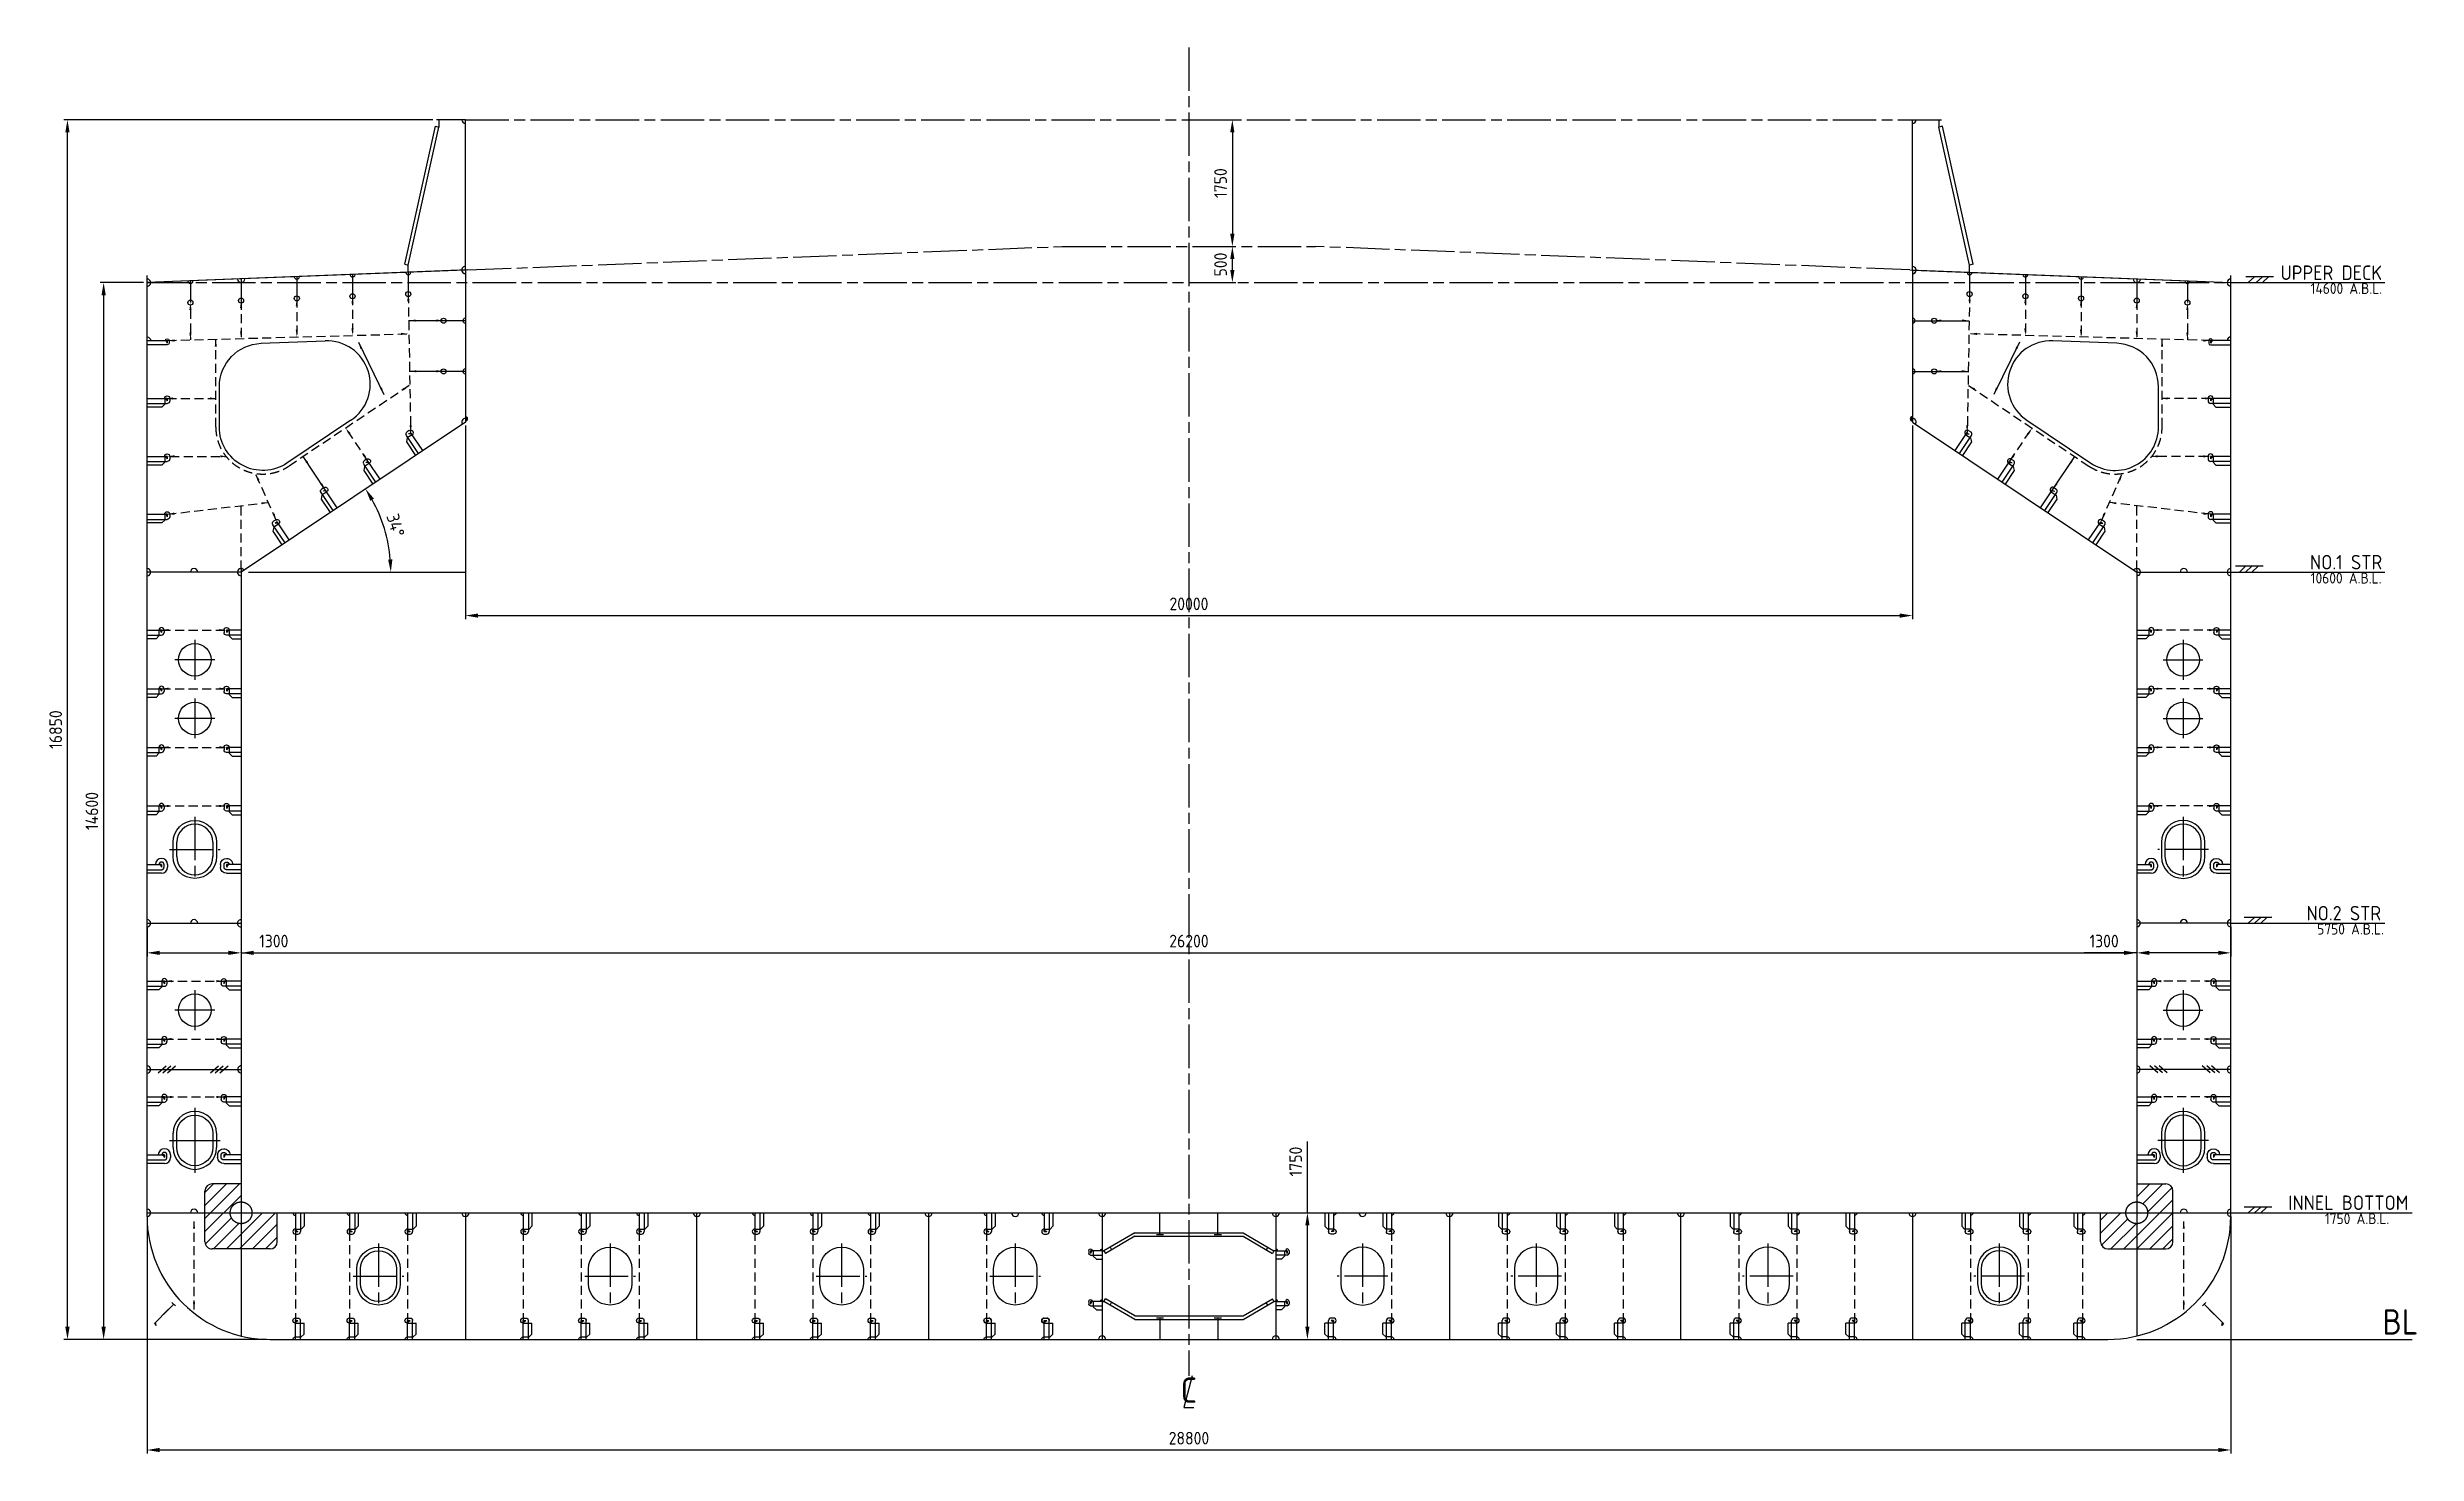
# Model space of a CAD drawing. Header units: millimetres. Extents: x 272436 to 305181, y -145138 to -125712.
import ezdxf

# ---------------------------------------------------------------- set-up
doc = ezdxf.new("R2010")
doc.units = ezdxf.units.MM
doc.header["$LTSCALE"] = 50
doc.header["$PDMODE"] = 3
for name, pattern in [('AM_ISO08W050', [18, 12, -1.5, 3, -1.5]), ('CENTER', [50.8, 31.75, -6.35, 6.35, -6.35]), ('DASHED', [0.75, 0.5, -0.25])]:
    doc.linetypes.add(name, pattern=pattern)
for name, color, linetype in [('0-BV COMMENTS TO A REVISION', 3, 'Continuous'), ('SEAM', 2, 'Continuous'), ('图层2', 2, 'Continuous'), ('图层4', 4, 'Continuous'), ('图层6', 6, 'Continuous')]:
    doc.layers.add(name, color=color, linetype=linetype)
doc.layers.add('AM_5', color=3, linetype='Continuous', lineweight=25)
doc.layers.add('AM_7', color=4, linetype='AM_ISO08W050', lineweight=25)
doc.styles.get("Standard").update_dxf_attribs({"font": 'isocp.shx'})
doc.dimstyles.new('AM_GB$0', dxfattribs={"dimscale": 50, "dimtxt": 3.5, "dimasz": 3.5, "dimexe": 1, "dimexo": 1, "dimgap": 1.5, "dimtad": 1, "dimdsep": 46, "dimtxsty": 'Standard', "dimcen": 0, "dimclrd": 256, "dimclre": 256, "dimclrt": 2, "dimadec": 0, "dimazin": 2, "dimtp": 0.1, "dimtm": 0.1, "dimtfac": 0.71, "dimtdec": 3, "dimtmove": 0, "dimatfit": 3, "dimfxl": 1, "dimlwd": -1, "dimlwe": -1, "dimarcsym": 0})
doc.dimstyles.new('AM_GB$2', dxfattribs={"dimscale": 50, "dimtxt": 3.5, "dimasz": 3.5, "dimexe": 1, "dimexo": 1, "dimgap": 1.5, "dimtad": 1, "dimdsep": 46, "dimtxsty": 'Standard', "dimcen": 0, "dimclrd": 256, "dimclre": 256, "dimclrt": 2, "dimadec": 0, "dimazin": 2, "dimtp": 0.1, "dimtm": 0.1, "dimtfac": 0.71, "dimtdec": 3, "dimtmove": 0, "dimatfit": 3, "dimfxl": 1, "dimlwd": -1, "dimlwe": -1, "dimarcsym": 0})

msp = doc.modelspace()

# ---------------------------------------------------------------- texts
at = {"color": 2}
for s, p in [('UPPER DECK', (303301, -128924.208)), ('NO.1 STR', (303707.901, -132923.233)), ('NO.2 STR', (303660.026, -137772.201)), ('INNEL BOTTOM', (303408.2, -141772.201))]:
    msp.add_text(s, height=200, dxfattribs=at).set_placement(p)
at = {"color": 2, "ltscale": 3}
for s, p in [('14600 A.B.L. ', (303715.955, -129117.023)), ('10600 A.B.L. ', (303717.112, -133118.055)), ('5750 A.B.L. ', (303807.57, -137967.023)), ('1750 A.B.L. ', (303913.589, -141967.023))]:
    msp.add_text(s, height=150, dxfattribs=at).set_placement(p)
at = {"color": 4}
for s, p in [('BL', (304709.548, -143493.161)), ('C', (288099.976, -144436.333))]:
    msp.add_text(s, height=350, dxfattribs=at).set_placement(p)

# ---------------------------------------------------------------- blocks, each defined once
blk = doc.blocks.new('A$C6F43281B')
at = {"layer": '图层2'}
blk.add_hatch(color=256, dxfattribs=at).paths.add_polyline_path([(1125, -1664), (1149, -1638), (1134, -1624)])
at = {"layer": '图层6'}
for p, q in [((849, -1405), (897, -1354)), ((873, -1379), (1018, -1515)), ((945, -1446), (1149, -1638)), ((1125, -1664), (1134, -1624)), ((1149, -1638), (1125, -1664))]:
    blk.add_line(p, q, dxfattribs=at)
blk = doc.blocks.new('T300x100')
at = {"color": 6, "ltscale": 3}
for p, q in [((-50, 300), (50, 300)), ((0, 300), (0, 0))]:
    blk.add_line(p, q, dxfattribs=at)
blk = doc.blocks.new('260x12 02')
blk.add_hatch(color=2).paths.add_polyline_path([(0, 260), (-35, 260), (0, 240)])
at = {"color": 4}
for p, q in [((-80, 225), (-120, 185)), ((-120, 0), (-120, 185)), ((0, 225), (-80, 225)), ((0, 295), (-35, 295)), ((35, 260), (35, 260))]:
    blk.add_line(p, q, dxfattribs=at)
at = {"color": 3, "linetype": 'DASHED', "ltscale": 250}
blk.add_line((-70, 0), (-70, 260), dxfattribs=at)
at = {"color": 6}
for p, q in [((0, 260), (-35, 260)), ((0, 240), (-35, 260)), ((0, 0), (0, 260)), ((0, 260), (0, 240))]:
    blk.add_line(p, q, dxfattribs=at)
at = {"color": 4}
for centre, start, end in [((-35, 260), 90, 180), ((0, 260), 0, 90), ((0, 260), 270, 0), ((0, 0), 0, 90)]:
    blk.add_arc(centre, 35, start, end, dxfattribs=at)
blk = doc.blocks.new('260x12 05')
blk.add_hatch(color=2).paths.add_polyline_path([(0, 260), (-35, 260), (0, 240)])
at = {"color": 4}
for p, q in [((0, 225), (-120, 225)), ((-120, 75), (-120, 225)), ((-120, 75), (-80, 35)), ((0, 35), (-80, 35)), ((0, 295), (-35, 295)), ((35, 260), (35, 260))]:
    blk.add_line(p, q, dxfattribs=at)
at = {"color": 3, "linetype": 'DASHED', "ltscale": 250}
blk.add_line((-70, 0), (-70, 260), dxfattribs=at)
at = {"color": 6}
for p, q in [((0, 240), (-35, 260)), ((0, 260), (-35, 260)), ((0, 260), (0, 240)), ((0, 0), (0, 260))]:
    blk.add_line(p, q, dxfattribs=at)
at = {"color": 4}
for centre, start, end in [((-35, 260), 90, 180), ((0, 260), 0, 90), ((0, 260), 270, 0), ((0, 0), 0, 90)]:
    blk.add_arc(centre, 35, start, end, dxfattribs=at)
blk = doc.blocks.new('600X800')
at = {"color": 4}
for p, q in [((-300, 100), (-300, -100)), ((300, -100), (300, 100))]:
    blk.add_line(p, q, dxfattribs=at)
for centre, start, end in [((0, 100), 0, 180), ((0, -100), 180, 0)]:
    blk.add_arc(centre, 300, start, end, dxfattribs=at)
at = {"layer": 'AM_7'}
for p, q in [((0, 450), (0, -450)), ((350, 0), (-350, 0))]:
    blk.add_line(p, q, dxfattribs=at)
blk = doc.blocks.new('XXXXXX')
blk.add_hatch(color=2).paths.add_polyline_path([(124530, -410475), (124530, -410510), (124550, -410475)])
at = {"color": 6}
for p, q in [((124810, -410475), (124530, -410475)), ((124530, -410475), (124530, -410510)), ((124550, -410475), (124530, -410510))]:
    blk.add_line(p, q, dxfattribs=at)
at = {"layer": '图层4', "ltscale": 3}
for p, q in [((124505, -410475), (124505, -410510)), ((124530, -410535), (124810, -410535))]:
    blk.add_line(p, q, dxfattribs=at)
for centre, radius, start, end in [((124530, -410475), 25, 0, 180), ((124530, -410510), 25, 180, 270), ((124810, -410475), 50, 90, 180)]:
    blk.add_arc(centre, radius, start, end, dxfattribs=at)
blk = doc.blocks.new('hp160')
blk.add_hatch(color=2).paths.add_polyline_path([(-160, 0), (-160, -35), (-140, 0)])
at = {"color": 6}
for p, q in [((0, 0), (-160, 0)), ((-160, 0), (-160, -35)), ((-140, 0), (-160, -35)), ((-160, 0), (-140, 0))]:
    blk.add_line(p, q, dxfattribs=at)
blk = doc.blocks.new('hp160(1)')
blk.add_hatch(color=2).paths.add_polyline_path([(160, 0), (160, -35), (140, 0)])
at = {"color": 6}
for p, q in [((0, 0), (160, 0)), ((140, 0), (160, -35)), ((160, 0), (140, 0)), ((160, 0), (160, -35))]:
    blk.add_line(p, q, dxfattribs=at)
at = {"color": 4, "ltscale": 3}
for p, q in [((185, 0), (185, -35)), ((160, -60), (0, -60))]:
    blk.add_line(p, q, dxfattribs=at)
for centre, start, end in [((0, 0), 0, 90.1146), ((160, 0), 0, 180), ((160, -35), 270, 0)]:
    blk.add_arc(centre, 25, start, end, dxfattribs=at)
blk = doc.blocks.new('DFS')
at = {"color": 4, "ltscale": 3}
for p, q in [((-750, -275), (-1175, -525)), ((-750, -325), (-1154, -563)), ((-750, -275), (750, -275)), ((-750, -325), (750, -325)), ((750, -275), (1175, -525)), ((750, -325), (1154, -563)), ((-1200, -525), (-1175, -525)), ((-1175, -525), (-1154, -563)), ((-1089, -474), (-1068, -512)), ((1089, -474), (1068, -512)), ((1175, -525), (1154, -563)), ((1200, -525), (1175, -525)), ((-1200, -1225), (-1175, -1225)), ((-1175, -1225), (-1154, -1187)), ((-750, -1475), (-1175, -1225)), ((-750, -1425), (-1154, -1187)), ((-1089, -1276), (-1068, -1238)), ((750, -1425), (1154, -1187)), ((750, -1475), (1175, -1225)), ((1089, -1276), (1068, -1238)), ((1175, -1225), (1154, -1187)), ((1200, -1225), (1175, -1225)), ((-750, -1425), (750, -1425)), ((-750, -1475), (750, -1475))]:
    blk.add_line(p, q, dxfattribs=at)
for centre, start, end in [((-1200, 0), 180, 0), ((1200, 0), 180, 0), ((-1200, -1750), 0, 180), ((1200, -1750), 0, 180)]:
    blk.add_arc(centre, 50, start, end, dxfattribs=at)
at = {"layer": '图层6', "color": 6, "ltscale": 50}
for p, q in [((0, 0), (0, 0)), ((0, 0), (0, 0)), ((-1200, -1750), (-1200, -1750)), ((-1200, -1750), (-1200, -1750)), ((1200, -1750), (1200, -1750)), ((1200, -1750), (1200, -1750))]:
    blk.add_line(p, q, dxfattribs=at)
at = {"color": 4, "xscale": -1}
for name, p in [('hp160(1)', (-1200, -525)), ('hp160(1)', (-1200, -1225)), ('hp160', (1200, -1225))]:
    blk.add_blockref(name, p, dxfattribs=at)
at = {"color": 4}
for name, p in [('hp160(1)', (1200, -525)), ('hp160', (-1200, -1225)), ('hp160(1)', (1200, -1225))]:
    blk.add_blockref(name, p, dxfattribs=at)
blk = doc.blocks.new('BA-4')
blk.add_hatch(color=2).paths.add_polyline_path([(240, 0), (240, -35), (220, 0)])
at = {"color": 6}
for p, q in [((0, 0), (240, 0)), ((220, 0), (240, -35)), ((240, 0), (220, 0)), ((240, 0), (240, -35))]:
    blk.add_line(p, q, dxfattribs=at)
at = {"color": 4}
for p, q in [((325, 0), (325, -35)), ((240, -120), (0, -120))]:
    blk.add_line(p, q, dxfattribs=at)
at = {"color": 3, "linetype": 'DASHED', "ltscale": 150}
blk.add_lwpolyline([(0, -70), (240, -70, 0.414214), (275, -35), (275, 0, 0.414214), (240, 35, 0.414214), (205, 0)], format="xyb", dxfattribs=at)
at = {"color": 4}
blk.add_lwpolyline([(240, 35), (240, 35)], dxfattribs=at)
for centre, start, end in [((240, 0), 90, 180), ((240, 0), 0, 90), ((240, -35), 270, 0)]:
    blk.add_arc(centre, 85, start, end, dxfattribs=at)
blk = doc.blocks.new('BA-4-200')
blk.add_hatch(color=2).paths.add_polyline_path([(200, 0), (200, -35), (180, 0)])
at = {"color": 6}
for p, q in [((0, 0), (200, 0)), ((180, 0), (200, -35)), ((200, 0), (180, 0)), ((200, 0), (200, -35))]:
    blk.add_line(p, q, dxfattribs=at)
at = {"color": 4}
for p, q in [((285, 0), (285, -35)), ((200, -120), (0, -120))]:
    blk.add_line(p, q, dxfattribs=at)
at = {"color": 3, "linetype": 'DASHED', "ltscale": 150}
blk.add_lwpolyline([(0, -70), (200, -70, 0.414214), (235, -35), (235, 0, 0.414214), (200, 35, 0.414214), (165, 0)], format="xyb", dxfattribs=at)
at = {"color": 4}
blk.add_lwpolyline([(200, 35), (200, 35)], dxfattribs=at)
for centre, start, end in [((200, 0), 90, 180), ((200, 0), 0, 90), ((200, -35), 270, 0)]:
    blk.add_arc(centre, 85, start, end, dxfattribs=at)
blk = doc.blocks.new('HP240-BA-3')
blk.add_hatch(color=2).paths.add_polyline_path([(240, 0), (240, -35), (220, 0)])
at = {"color": 6}
for p, q in [((0, 0), (240, 0)), ((220, 0), (240, -35)), ((240, 0), (220, 0)), ((240, 0), (240, -35))]:
    blk.add_line(p, q, dxfattribs=at)
at = {"color": 4}
for p, q in [((205, 0), (205, -80)), ((240, 35), (240, 35)), ((275, 0), (275, -35)), ((165, -120), (0, -120)), ((165, -120), (205, -80))]:
    blk.add_line(p, q, dxfattribs=at)
at = {"color": 3, "linetype": 'DASHED', "ltscale": 250}
blk.add_line((0, -70), (240, -70), dxfattribs=at)
at = {"color": 4}
for centre, start, end in [((240, 0), 90, 180), ((240, 0), 0, 90), ((240, -35), 270, 0)]:
    blk.add_arc(centre, 35, start, end, dxfattribs=at)
blk = doc.blocks.new('HP200-BA-3')
blk.add_hatch(color=2).paths.add_polyline_path([(200, 0), (200, -35), (180, 0)])
at = {"color": 6}
for p, q in [((0, 0), (200, 0)), ((180, 0), (200, -35)), ((200, 0), (180, 0)), ((200, 0), (200, -35))]:
    blk.add_line(p, q, dxfattribs=at)
at = {"color": 4}
for p, q in [((165, 0), (165, -80)), ((200, 35), (200, 35)), ((235, 0), (235, -35)), ((125, -120), (0, -120)), ((125, -120), (165, -80))]:
    blk.add_line(p, q, dxfattribs=at)
at = {"color": 3, "linetype": 'DASHED', "ltscale": 250}
blk.add_line((0, -70), (200, -70), dxfattribs=at)
at = {"color": 4}
for centre, start, end in [((200, 0), 90, 180), ((200, 0), 0, 90), ((200, -35), 270, 0)]:
    blk.add_arc(centre, 35, start, end, dxfattribs=at)
blk = doc.blocks.new('HP300-BA-3')
blk.add_hatch(color=2).paths.add_polyline_path([(167, 249), (196, 230), (156, 233)])
at = {"color": 6}
for p, q in [((0, 0), (167, 249)), ((156, 233), (196, 230))]:
    blk.add_line(p, q, dxfattribs=at)
at = {"color": 4, "ltscale": 3}
for p, q in [((225, 120), (100, -67)), ((147, 220), (214, 176)), ((214, 176), (225, 120))]:
    blk.add_line(p, q, dxfattribs=at)
at = {"color": 4}
blk.add_line((186, 278), (215, 259), dxfattribs=at)
for centre, start, end in [((167, 249), 146.2173, 236.2173), ((167, 249), 56.2173, 146.2173), ((196, 230), 326.2173, 56.2173)]:
    blk.add_arc(centre, 35, start, end, dxfattribs=at)
at = {"layer": '图层6', "color": 3, "linetype": 'DASHED', "ltscale": 300}
blk.add_line((58, -39), (225, 210), dxfattribs=at)
blk = doc.blocks.new('HP280-BA-3')
blk.add_hatch(color=2).paths.add_polyline_path([(-280, 0), (-280, -35), (-260, 0)])
at = {"color": 4}
for p, q in [((-315, 0), (-315, -35)), ((-280, 35), (-280, 35)), ((-245, 0), (-245, -80)), ((-205, -120), (-245, -80)), ((-205, -120), (0, -120))]:
    blk.add_line(p, q, dxfattribs=at)
at = {"color": 6}
for p, q in [((0, 0), (-280, 0)), ((-280, 0), (-280, -35)), ((-260, 0), (-280, -35)), ((-280, 0), (-260, 0))]:
    blk.add_line(p, q, dxfattribs=at)
at = {"color": 3, "linetype": 'DASHED', "ltscale": 250}
blk.add_line((0, -70), (-280, -70), dxfattribs=at)
at = {"color": 4}
for centre, start, end in [((-280, 0), 90, 180), ((-280, 0), 0, 90), ((-280, -35), 180, 270)]:
    blk.add_arc(centre, 35, start, end, dxfattribs=at)
blk = doc.blocks.new('*D19')
at = {"layer": 'AM_5', "linetype": 'ByBlock', "transparency": 16777216}
for p, q in [((273764, -128961), (273164, -128961)), ((273214, -129136), (273214, -143386)), ((275464, -143561), (273164, -143561))]:
    blk.add_line(p, q, dxfattribs=at)
at = {"layer": 'AM_5', "transparency": 16777216}
for points in [[(273184, -129136), (273243, -129136), (273214, -128961)], [(273184, -143386), (273243, -143386), (273214, -143561)]]:
    blk.add_solid(points, dxfattribs=at)
at = {"layer": 'Defpoints', "color": 0, "transparency": 16777216}
for p in [(273814, -128961), (273214, -143561), (275514, -143561)]:
    blk.add_point(p, dxfattribs=at)
at = {"layer": 'AM_5', "color": 2, "transparency": 16777216, "insert": (273051, -136261), "char_height": 175, "attachment_point": 5, "rotation": 90}
blk.add_mtext('14600', dxfattribs=at)
blk = doc.blocks.new('*D20')
at = {"layer": 'AM_5', "linetype": 'ByBlock', "transparency": 16777216}
for p, q in [((273814, -141861), (273814, -145138)), ((302614, -141861), (302614, -145138)), ((273989, -145088), (302439, -145088))]:
    blk.add_line(p, q, dxfattribs=at)
at = {"layer": 'AM_5', "transparency": 16777216}
for points in [[(273989, -145059), (273989, -145117), (273814, -145088)], [(302439, -145059), (302439, -145117), (302614, -145088)]]:
    blk.add_solid(points, dxfattribs=at)
at = {"layer": 'Defpoints', "color": 0, "transparency": 16777216}
for p in [(273814, -141811), (302614, -141811), (302614, -145088)]:
    blk.add_point(p, dxfattribs=at)
at = {"layer": 'AM_5', "color": 2, "transparency": 16777216, "insert": (288214, -144925), "char_height": 175, "attachment_point": 5}
blk.add_mtext('28800', dxfattribs=at)
blk = doc.blocks.new('*D21')
at = {"layer": 'AM_5', "linetype": 'ByBlock', "transparency": 16777216}
for p, q in [((289851, -141811), (289851, -140827)), ((289464, -141811), (289901, -141811)), ((289851, -143386), (289851, -141986)), ((289464, -143561), (289901, -143561))]:
    blk.add_line(p, q, dxfattribs=at)
at = {"layer": 'AM_5', "transparency": 16777216}
for points in [[(289822, -141986), (289880, -141986), (289851, -141811)], [(289822, -143386), (289880, -143386), (289851, -143561)]]:
    blk.add_solid(points, dxfattribs=at)
at = {"layer": 'Defpoints', "color": 0, "transparency": 16777216}
for p in [(289414, -141811), (289851, -141811), (289414, -143561)]:
    blk.add_point(p, dxfattribs=at)
at = {"layer": 'AM_5', "color": 2, "transparency": 16777216, "insert": (289689, -141103), "char_height": 175, "attachment_point": 5, "rotation": 90}
blk.add_mtext('1750', dxfattribs=at)
blk = doc.blocks.new('*D22')
at = {"layer": 'AM_5', "linetype": 'ByBlock', "transparency": 16777216}
for p, q in [((278214, -130937), (278214, -133611)), ((298214, -130937), (298214, -133611)), ((278389, -133561), (298039, -133561))]:
    blk.add_line(p, q, dxfattribs=at)
at = {"layer": 'AM_5', "transparency": 16777216}
for points in [[(278389, -133532), (278389, -133590), (278214, -133561)], [(298039, -133532), (298039, -133590), (298214, -133561)]]:
    blk.add_solid(points, dxfattribs=at)
at = {"layer": 'Defpoints', "color": 0, "transparency": 16777216}
for p in [(278214, -130887), (298214, -130887), (298214, -133561)]:
    blk.add_point(p, dxfattribs=at)
at = {"layer": 'AM_5', "color": 2, "transparency": 16777216, "insert": (288214, -133399), "char_height": 175, "attachment_point": 5}
blk.add_mtext('20000', dxfattribs=at)
blk = doc.blocks.new('*D23')
at = {"layer": 'AM_5', "linetype": 'ByBlock', "transparency": 16777216}
for p, q in [((273814, -137861), (273814, -138270)), ((275114, -137861), (275114, -138270)), ((273989, -138220), (274939, -138220)), ((275114, -138220), (275841, -138220))]:
    blk.add_line(p, q, dxfattribs=at)
at = {"layer": 'AM_5', "transparency": 16777216}
for points in [[(273989, -138191), (273989, -138249), (273814, -138220)], [(274939, -138191), (274939, -138249), (275114, -138220)]]:
    blk.add_solid(points, dxfattribs=at)
at = {"layer": 'Defpoints', "color": 0, "transparency": 16777216}
for p in [(273814, -137811), (275114, -137811), (275114, -138220)]:
    blk.add_point(p, dxfattribs=at)
at = {"layer": 'AM_5', "color": 2, "transparency": 16777216, "insert": (275565, -138057), "char_height": 175, "attachment_point": 5}
blk.add_mtext('1300', dxfattribs=at)
blk = doc.blocks.new('*D24')
at = {"layer": 'AM_5', "linetype": 'ByBlock', "transparency": 16777216}
for p, q in [((275114, -137861), (275114, -138270)), ((301314, -137861), (301314, -138270)), ((275289, -138220), (301139, -138220))]:
    blk.add_line(p, q, dxfattribs=at)
at = {"layer": 'AM_5', "transparency": 16777216}
for points in [[(275289, -138191), (275289, -138249), (275114, -138220)], [(301139, -138191), (301139, -138249), (301314, -138220)]]:
    blk.add_solid(points, dxfattribs=at)
at = {"layer": 'Defpoints', "color": 0, "transparency": 16777216}
for p in [(275114, -137811), (301314, -137811), (301314, -138220)]:
    blk.add_point(p, dxfattribs=at)
at = {"layer": 'AM_5', "color": 2, "transparency": 16777216, "insert": (288214, -138057), "char_height": 175, "attachment_point": 5}
blk.add_mtext('26200', dxfattribs=at)
blk = doc.blocks.new('*D25')
at = {"layer": 'AM_5', "linetype": 'ByBlock', "transparency": 16777216}
for p, q in [((301314, -137861), (301314, -138270)), ((302614, -137861), (302614, -138270)), ((301314, -138220), (300586, -138220)), ((302439, -138220), (301489, -138220))]:
    blk.add_line(p, q, dxfattribs=at)
at = {"layer": 'AM_5', "transparency": 16777216}
for points in [[(301489, -138191), (301489, -138249), (301314, -138220)], [(302439, -138191), (302439, -138249), (302614, -138220)]]:
    blk.add_solid(points, dxfattribs=at)
at = {"layer": 'Defpoints', "color": 0, "transparency": 16777216}
for p in [(301314, -137811), (302614, -137811), (302614, -138220)]:
    blk.add_point(p, dxfattribs=at)
at = {"layer": 'AM_5', "color": 2, "transparency": 16777216, "insert": (300862, -138057), "char_height": 175, "attachment_point": 5}
blk.add_mtext('1300', dxfattribs=at)
blk = doc.blocks.new('*D26')
at = {"layer": 'AM_5', "linetype": 'ByBlock', "transparency": 16777216}
for p, q in [((277764, -126711), (272664, -126711)), ((272714, -143386), (272714, -126886)), ((275464, -143561), (272664, -143561))]:
    blk.add_line(p, q, dxfattribs=at)
at = {"layer": 'AM_5', "transparency": 16777216}
for points in [[(272684, -126886), (272743, -126886), (272714, -126711)], [(272684, -143386), (272743, -143386), (272714, -143561)]]:
    blk.add_solid(points, dxfattribs=at)
at = {"layer": 'Defpoints', "color": 0, "transparency": 16777216}
for p in [(272714, -126711), (277814, -126711), (275514, -143561)]:
    blk.add_point(p, dxfattribs=at)
at = {"layer": 'AM_5', "color": 2, "transparency": 16777216, "insert": (272551, -135136), "char_height": 175, "attachment_point": 5, "rotation": 90}
blk.add_mtext('16850', dxfattribs=at)
blk = doc.blocks.new('*D27')
at = {"layer": 'AM_5', "linetype": 'ByBlock', "transparency": 16777216}
for p, q in [((288264, -126711), (288864, -126711)), ((288814, -126886), (288814, -128286)), ((288264, -128461), (288864, -128461))]:
    blk.add_line(p, q, dxfattribs=at)
at = {"layer": 'AM_5', "transparency": 16777216}
for points in [[(288784, -126886), (288843, -126886), (288814, -126711)], [(288784, -128286), (288843, -128286), (288814, -128461)]]:
    blk.add_solid(points, dxfattribs=at)
at = {"layer": 'Defpoints', "color": 0, "transparency": 16777216}
for p in [(288214, -126711), (288214, -128461), (288814, -128461)]:
    blk.add_point(p, dxfattribs=at)
at = {"layer": 'AM_5', "color": 2, "transparency": 16777216, "insert": (288651, -127586), "char_height": 175, "attachment_point": 5, "rotation": 90}
blk.add_mtext('1750', dxfattribs=at)
blk = doc.blocks.new('*D28')
at = {"layer": 'AM_5', "linetype": 'ByBlock', "transparency": 16777216}
for p, q in [((288264, -128461), (288864, -128461)), ((288814, -128786), (288814, -128636)), ((288264, -128961), (288864, -128961))]:
    blk.add_line(p, q, dxfattribs=at)
at = {"layer": 'AM_5', "transparency": 16777216}
for points in [[(288784, -128636), (288843, -128636), (288814, -128461)], [(288784, -128786), (288843, -128786), (288814, -128961)]]:
    blk.add_solid(points, dxfattribs=at)
at = {"layer": 'Defpoints', "color": 0, "transparency": 16777216}
for p in [(288214, -128461), (288814, -128461), (288214, -128961)]:
    blk.add_point(p, dxfattribs=at)
at = {"layer": 'AM_5', "color": 2, "transparency": 16777216, "insert": (288651, -128711), "char_height": 175, "attachment_point": 5, "rotation": 90}
blk.add_mtext('500', dxfattribs=at)
blk = doc.blocks.new('*D29')
at = {"layer": 'AM_5', "linetype": 'ByBlock', "transparency": 16777216}
blk.add_arc((275114, -132961), 2069, 4.847, 28.9357, dxfattribs=at)
at = {"layer": 'AM_5', "transparency": 16777216}
for points in [[(276900, -131975), (276950, -131945), (276834, -131811)], [(277205, -132785), (277146, -132788), (277183, -132961)]]:
    blk.add_solid(points, dxfattribs=at)
at = {"layer": 'Defpoints', "color": 0, "transparency": 16777216}
for p in [(278214, -130887), (277143, -132557), (275114, -132961), (275214, -132961), (278214, -132961)]:
    blk.add_point(p, dxfattribs=at)
at = {"layer": 'AM_5', "color": 2, "transparency": 16777216, "insert": (277249, -132313), "char_height": 175, "attachment_point": 5, "rotation": 286.8913}
blk.add_mtext('34°', dxfattribs=at)

# ---------------------------------------------------------------- dimensions: what is measured, and where the dimension line sits
at = {"layer": 'AM_5'}
for base, p1, p2, angle, picture, middle in [((272713.661, -126711.218), (275513.661, -143561.218), (277813.661, -126711.218), 90, '*D26', (272551.161, -135136.218)), ((288813.661, -128461.218), (288213.661, -126711.218), (288213.661, -128461.218), 90, '*D27', (288651.161, -127586.218)), ((273213.661, -143561.218), (273813.661, -128961.218), (275513.661, -143561.218), 90, '*D19', (273051.161, -136261.218)), ((298213.661, -133561.218), (278213.661, -130887.305), (298213.661, -130887.305), 0, '*D22', (288213.661, -133398.701)), ((302613.661, -145087.745), (273813.661, -141811.218), (302613.661, -141811.218), 0, '*D20', (288213.661, -144925.228))]:
    dim = msp.add_linear_dim(base=base, p1=p1, p2=p2, angle=angle, dimstyle='AM_GB$0', override={"dimpost": ''}, dxfattribs=at)
    dim.commit()
    dim.dimension.update_dxf_attribs({"geometry": picture, "text_midpoint": middle})
dim = msp.add_linear_dim(base=(288813.661, -128461.218), p1=(288213.661, -128961.218), p2=(288213.661, -128461.218), angle=90, dimstyle='AM_GB$0', dxfattribs=at)
dim.commit()
dim.dimension.update_dxf_attribs({"geometry": '*D28', "text_midpoint": (288651.161, -128711.218)})
dim = msp.add_angular_dim_2l(base=(277143.105, -132557.135), line1=((275213.661, -132961.218), (278213.661, -132961.218)), line2=((278213.661, -130887.305), (275113.661, -132961.218)), dimstyle='AM_GB$2', override={"dimpost": ''}, dxfattribs=at)
dim.commit()
dim.dimension.update_dxf_attribs({"geometry": '*D29', "text_midpoint": (277249.158, -132312.757)})
dim = msp.add_linear_dim(base=(275113.661, -138219.854), p1=(273813.661, -137811.218), p2=(275113.661, -137811.218), angle=0, dimstyle='AM_GB$0', override={"dimtix": 1}, dxfattribs=at)
dim.commit()
dim.dimension.update_dxf_attribs({"geometry": '*D23', "text_midpoint": (275564.98, -138219.854), "dimtype": 160})
dim = msp.add_linear_dim(base=(301313.661, -138219.854), p1=(275113.661, -137811.218), p2=(301313.661, -137811.218), dimstyle='AM_GB$0', override={"dimpost": '', "dimtix": 1}, dxfattribs=at)
dim.commit()
dim.dimension.update_dxf_attribs({"geometry": '*D24', "text_midpoint": (288213.661, -138057.336)})
dim = msp.add_linear_dim(base=(302613.661, -138219.854), p1=(301313.661, -137811.218), p2=(302613.661, -137811.218), dimstyle='AM_GB$0', override={"dimtix": 1}, dxfattribs=at)
dim.commit()
dim.dimension.update_dxf_attribs({"geometry": '*D25', "text_midpoint": (300862.342, -138219.854), "dimtype": 160})
dim = msp.add_linear_dim(base=(289851.161, -141811.218), p1=(289413.661, -143561.218), p2=(289413.661, -141811.218), angle=90, dimstyle='AM_GB$0', dxfattribs=at)
dim.commit()
dim.dimension.update_dxf_attribs({"geometry": '*D21', "text_midpoint": (289851.161, -141102.845), "dimtype": 160})

# ---------------------------------------------------------------- hatches: boundary and pattern name
at = {"ltscale": 3}
for points in [[(278213.661, -130812.305, -1), (278213.661, -130872.305)], [(278213.661, -130812.305, -1), (278213.661, -130872.305)], [(298213.661, -130812.305, 1), (298213.661, -130872.305)], [(298213.661, -130812.305, 1), (298213.661, -130872.305)]]:
    msp.add_hatch(color=2, dxfattribs=at).paths.add_polyline_path(points)
h = msp.add_hatch(dxfattribs=at)
h.set_pattern_fill('ANSI31', color=256, scale=40, style=0)
h.paths.add_polyline_path([(275613.661, -142211.218, -0.414213562), (275513.661, -142311.218), (275113.661, -142311.218), (275113.661, -141961.874, 0.414213562), (275264.317, -141811.218), (275613.661, -141811.218)])
h.paths.add_polyline_path([(275113.661, -141961.874), (275113.661, -142311.218), (274713.661, -142311.218, -0.414213562), (274613.661, -142211.218), (274613.661, -141811.218), (274963.005, -141811.218, 0.414213562)])
h.paths.add_polyline_path([(274613.661, -141511.218, -0.055385845), (274616.1, -141489.267), (274642.95, -141440.507, -0.198912367), (274713.661, -141411.218), (275113.661, -141411.218), (275113.661, -141660.562, 0.414213562), (274963.005, -141811.218), (274613.661, -141811.218)])
h.paths.add_polyline_path([(275078.041, -142285.325), (275078.041, -141985.227), (274853.041, -141985.227), (274853.041, -142285.325)], flags=24)
h.paths.add_polyline_path([(275079.201, -141767.517), (275079.201, -141454.919), (274854.201, -141454.919), (274854.201, -141767.517)], flags=25)
h = msp.add_hatch(dxfattribs=at)
h.set_pattern_fill('ANSI31', color=256, scale=40, style=0)
h.paths.add_polyline_path([(300813.661, -142211.218, 0.414213562), (300913.661, -142311.218), (301313.661, -142311.218), (301313.661, -141961.874, -0.414213562), (301163.005, -141811.218), (300813.661, -141811.218)])
h.paths.add_polyline_path([(301313.661, -141961.874), (301313.661, -142311.218), (301713.661, -142311.218, 0.414213562), (301813.661, -142211.218), (301813.661, -141811.218), (301464.317, -141811.218, -0.414213562)])
h.paths.add_polyline_path([(301813.661, -141511.218, 0.055385845), (301811.222, -141489.267), (301784.371, -141440.507, 0.198912367), (301713.661, -141411.218), (301313.661, -141411.218), (301313.661, -141660.562, -0.414213562), (301464.317, -141811.218), (301813.661, -141811.218)])
h.paths.add_polyline_path([(301349.281, -142285.325), (301349.281, -141985.227), (301574.281, -141985.227), (301574.281, -142285.325)], flags=24)
h.paths.add_polyline_path([(301348.121, -141767.517), (301348.121, -141454.919), (301573.121, -141454.919), (301573.121, -141767.517)], flags=25)
for points in [[(286213.661, -143301.218), (286248.661, -143301.218), (286213.661, -143321.425)], [(290213.661, -143301.218), (290178.661, -143301.218), (290213.661, -143321.425)]]:
    msp.add_hatch(color=2).paths.add_polyline_path(points)

# ---------------------------------------------------------------- linework, layer by layer
at = {"color": 4, "ltscale": 3}
for p, q in [((277848.661, -126711.218), (277848.661, -126811.218)), ((298578.661, -126711.218), (298578.661, -126811.218)), ((277375.374, -128705.606), (277800.374, -126798.24)), ((277423.661, -128718.584), (277848.661, -126811.218)), ((277800.374, -126798.24), (277848.661, -126811.218)), ((298626.947, -126798.24), (298578.661, -126811.218)), ((299003.661, -128718.584), (298578.661, -126811.218)), ((299051.947, -128705.606), (298626.947, -126798.24)), ((277375.374, -128705.606), (277423.661, -128718.584)), ((277423.661, -128818.584), (277423.661, -128718.584)), ((299051.947, -128705.606), (299003.661, -128718.584)), ((299003.661, -128818.584), (299003.661, -128718.584))]:
    msp.add_line(p, q, dxfattribs=at)
at = {"color": 6, "ltscale": 50}
for p, q in [((274413.661, -128937.556), (274413.661, -129237.556)), ((275113.661, -128909.888), (275113.661, -129209.888)), ((275883.661, -128879.453), (275883.661, -129179.453)), ((276653.661, -128849.019), (276653.661, -129149.019)), ((277423.661, -128818.584), (277423.661, -129118.584)), ((299003.661, -128818.584), (299003.661, -129118.584)), ((299773.661, -128849.019), (299773.661, -129149.019)), ((300543.661, -128879.453), (300543.661, -129179.453)), ((301313.661, -128909.888), (301313.661, -129209.888)), ((302013.661, -128937.556), (302013.661, -129237.556))]:
    msp.add_line(p, q, dxfattribs=at)
at = {"color": 2, "linetype": 'ByBlock', "ltscale": 50}
for p, q in [((302613.661, -128961.186), (304740.408, -128961.201)), ((302613.661, -132961.25), (304740.408, -132961.25)), ((302609.403, -137811.218), (304740.408, -137811.218))]:
    msp.add_line(p, q, dxfattribs=at)
at = {"color": 2}
for p, q in [((303203.786, -128881.276), (302821.599, -128881.271)), ((302940.32, -128881.272), (302855.316, -128961.157)), ((303050.428, -128881.274), (302962.847, -128961.159)), ((303135.431, -128881.275), (303050.426, -128961.16)), ((303059.629, -132880.364), (302677.442, -132880.364)), ((302818.691, -132880.364), (302733.688, -132960.25)), ((302906.271, -132880.364), (302818.691, -132960.25)), ((302991.274, -132880.364), (302906.271, -132960.25)), ((303181.257, -137731.332), (302799.07, -137731.332)), ((302940.319, -137731.332), (302855.316, -137811.218)), ((303027.899, -137731.332), (302940.319, -137811.218)), ((303112.902, -137731.332), (303027.899, -137811.218)), ((303181.257, -141731.332), (302799.07, -141731.332)), ((302940.319, -141731.332), (302855.316, -141811.218)), ((303027.899, -141731.332), (302940.319, -141811.218)), ((303112.902, -141731.332), (303027.899, -141811.218)), ((302613.661, -141811.218), (305119.323, -141811.218))]:
    msp.add_line(p, q, dxfattribs=at)
at = {"color": 6}
for p, q in [((278213.296, -129487.319), (277913.296, -129487.319)), ((298214.025, -129487.319), (298514.025, -129487.319)), ((278213.296, -130187.319), (277913.296, -130187.319)), ((298214.025, -130187.319), (298514.025, -130187.319)), ((277623.753, -131281.932), (277456.928, -131032.586)), ((277623.741, -131281.932), (277456.928, -131032.586)), ((298803.569, -131281.932), (298970.394, -131032.586)), ((298803.58, -131281.931), (298970.394, -131032.586)), ((276443.505, -132071.515), (276276.691, -131822.169)), ((299983.817, -132071.515), (300150.63, -131822.169)), ((275611.769, -132267.005), (275582.679, -132286.466)), ((275611.769, -132267.005), (275623.006, -132283.8)), ((300815.552, -132267.005), (300804.316, -132283.8)), ((300815.552, -132267.005), (300844.642, -132286.466)), ((279013.661, -143561.218), (279013.661, -143301.218)), ((280613.661, -143561.218), (280613.661, -143301.218)), ((282213.661, -143561.218), (282213.661, -143301.218)), ((283013.661, -143561.218), (283013.661, -143301.218)), ((283813.661, -143561.218), (283813.661, -143301.218)), ((285413.661, -143561.218), (285413.661, -143301.218)), ((286213.661, -143301.218), (286213.661, -143321.425)), ((286213.661, -143321.425), (286248.661, -143301.218)), ((286213.661, -143301.218), (286248.661, -143301.218)), ((286213.661, -143561.218), (286213.661, -143301.218)), ((290213.661, -143321.425), (290178.661, -143301.218)), ((290213.661, -143301.218), (290178.661, -143301.218)), ((290213.661, -143301.218), (290213.661, -143321.425)), ((290213.661, -143561.218), (290213.661, -143301.218)), ((291013.661, -143561.218), (291013.661, -143301.218)), ((292613.661, -143561.218), (292613.661, -143301.218)), ((293413.661, -143561.218), (293413.661, -143301.218)), ((294213.661, -143561.218), (294213.661, -143301.218)), ((295813.661, -143561.218), (295813.661, -143301.218)), ((297413.661, -143561.218), (297413.661, -143301.218))]:
    msp.add_line(p, q, dxfattribs=at)
at = {"color": 4}
for p, q in [((275640.86, -132247.543), (275640.86, -132247.543)), ((300786.462, -132247.543), (300786.462, -132247.543)), ((274223.661, -136891.218), (274223.661, -136691.218)), ((274723.661, -136691.218), (274723.661, -136891.218)), ((301703.661, -136691.218), (301703.661, -136891.218)), ((302203.661, -136891.218), (302203.661, -136691.218)), ((274173.661, -140911.218), (274173.661, -140711.218)), ((274773.661, -140711.218), (274773.661, -140911.218)), ((301653.661, -140711.218), (301653.661, -140911.218)), ((302253.661, -140911.218), (302253.661, -140711.218)), ((286178.661, -143301.218), (286178.661, -143301.218)), ((286213.661, -143266.218), (286248.661, -143266.218)), ((290213.661, -143266.218), (290178.661, -143266.218)), ((290248.661, -143301.218), (290248.661, -143301.218)), ((288256.436, -144061.581), (288143.64, -144498.968)), ((288143.64, -144498.968), (288283.682, -144498.968))]:
    msp.add_line(p, q, dxfattribs=at)
at = {"color": 1, "linetype": 'CENTER', "ltscale": 10}
for p, q in [((274473.661, -133896.218), (274473.661, -134446.218)), ((301953.661, -133896.218), (301953.661, -134446.218)), ((274748.661, -134171.218), (274198.661, -134171.218)), ((301678.661, -134171.218), (302228.661, -134171.218)), ((274473.661, -134706.218), (274473.661, -135256.218)), ((301953.661, -134706.218), (301953.661, -135256.218)), ((274748.661, -134981.218), (274198.661, -134981.218)), ((301678.661, -134981.218), (302228.661, -134981.218)), ((274473.661, -138736.218), (274473.661, -139286.218)), ((301953.661, -138736.218), (301953.661, -139286.218)), ((274748.661, -139011.218), (274198.661, -139011.218)), ((301678.661, -139011.218), (302228.661, -139011.218)), ((274473.661, -140361.218), (274473.661, -141261.218)), ((301953.661, -140361.218), (301953.661, -141261.218)), ((274123.661, -140811.218), (274823.661, -140811.218)), ((302303.661, -140811.218), (301603.661, -140811.218))]:
    msp.add_line(p, q, dxfattribs=at)
at = {"color": 2, "ltscale": 3}
for p, q in [((275113.661, -141411.218), (274713.661, -141411.218)), ((301313.661, -141411.218), (301713.661, -141411.218)), ((274613.661, -142211.218), (274613.661, -141511.218)), ((301813.661, -142211.218), (301813.661, -141511.218)), ((275613.661, -142211.218), (275613.661, -141811.218)), ((300813.661, -142211.218), (300813.661, -141811.218)), ((275513.661, -142311.218), (274713.661, -142311.218)), ((286891.891, -142336.294), (286891.895, -142409.794)), ((286891.895, -142409.794), (286933.898, -142451.791)), ((286891.961, -142336.218), (286891.961, -142409.718)), ((286891.961, -142409.718), (286933.961, -142451.718)), ((289535.36, -142409.718), (289493.36, -142451.718)), ((289535.36, -142336.218), (289535.36, -142409.718)), ((300913.661, -142311.218), (301713.661, -142311.218)), ((286933.898, -142451.791), (287013.597, -142451.787)), ((286933.961, -142451.718), (287013.661, -142451.718)), ((289493.36, -142451.718), (289413.661, -142451.718)), ((286891.983, -143036.294), (286891.987, -143109.794)), ((286892.013, -143036.218), (286892.013, -143109.718)), ((289535.308, -143036.218), (289535.308, -143109.718)), ((286891.987, -143109.794), (286933.99, -143151.791)), ((286892.013, -143109.718), (286934.013, -143151.718)), ((286933.99, -143151.791), (287013.689, -143151.787)), ((286934.013, -143151.718), (287013.713, -143151.718)), ((289493.308, -143151.718), (289413.609, -143151.718)), ((289535.308, -143109.718), (289493.308, -143151.718))]:
    msp.add_line(p, q, dxfattribs=at)
at = {"color": 1, "linetype": 'CENTER', "ltscale": 20}
msp.add_line((301313.661, -143561.218), (305119.323, -143561.218), dxfattribs=at)
at = {"color": 2, "ltscale": 3}
for points in [[(274413.661, -129237.556, 0, 30, 0), (274413.661, -129337.556, 30, 30, 0)], [(275113.661, -129209.888, 0, 30, 0), (275113.661, -129309.888, 30, 30, 0)], [(275883.661, -129179.453, 0, 30, 0), (275883.661, -129279.453, 30, 30, 0)], [(276653.661, -129149.019, 0, 30, 0), (276653.661, -129249.019, 30, 30, 0)], [(277423.661, -129118.584, 0, 30, 0), (277423.661, -129218.584, 30, 30, 0)], [(299003.661, -129118.584, 0, 30, 0), (299003.661, -129218.584, 30, 30, 0)], [(299773.661, -129149.019, 0, 30, 0), (299773.661, -129249.019, 30, 30, 0)], [(300543.661, -129179.453, 0, 30, 0), (300543.661, -129279.453, 30, 30, 0)], [(301313.661, -129209.888, 0, 30, 0), (301313.661, -129309.888, 30, 30, 0)], [(302013.661, -129237.556, 0, 30, 0), (302013.661, -129337.556, 30, 30, 0)], [(274413.661, -129753.386, 0, 30, 0), (274413.661, -129653.386, 30, 30, 0)], [(275113.661, -129733.031, 0, 30, 0), (275113.661, -129633.031, 30, 30, 0)], [(275883.661, -129712.269, 0, 30, 0), (275883.661, -129612.269, 30, 30, 0)], [(276653.661, -129690.732, 0, 30, 0), (276653.661, -129590.732, 30, 30, 0)], [(277423.661, -129669.194, 0, 30, 0), (277323.661, -129669.194, 30, 30, 0)], [(277427.997, -129487.319, 0, 30, 0), (277527.969, -129484.968, 30, 30, 0)], [(277913.296, -129487.319, 0, 30, 0), (277813.324, -129484.968, 30, 30, 0)], [(298514.025, -129487.319, 0, 30, 0), (298613.997, -129484.968, 30, 30, 0)], [(298999.325, -129487.319, 0, 30, 0), (298899.352, -129484.968, 30, 30, 0)], [(299003.661, -129669.194, 0, 30, 0), (299103.661, -129669.194, 30, 30, 0)], [(299773.661, -129690.732, 0, 30, 0), (299773.661, -129590.732, 30, 30, 0)], [(300543.661, -129712.269, 0, 30, 0), (300543.661, -129612.269, 30, 30, 0)], [(301313.661, -129733.031, 0, 30, 0), (301313.661, -129633.031, 30, 30, 0)], [(302013.661, -129753.386, 0, 30, 0), (302013.661, -129653.386, 30, 30, 0)], [(274093.661, -129761.218, 0, 30, 0), (274193.661, -129761.218, 30, 30, 0)], [(274763.649, -129743.597, 0, 30, 0), (274763.649, -129843.597, 30, 30, 0)], [(276735.289, -129783.089, 0, 30, 0), (276776.998, -129873.975, 30, 30, 0)], [(299692.032, -129783.089, 0, 30, 0), (299650.323, -129873.975, 30, 30, 0)], [(301663.672, -129743.597, 0, 30, 0), (301663.672, -129843.597, 30, 30, 0)], [(302333.661, -129761.218, 0, 30, 0), (302233.661, -129761.218, 30, 30, 0)], [(277436.229, -130187.319, 0, 30, 0), (277536.201, -130184.968, 30, 30, 0)], [(277913.296, -130187.319, 0, 30, 0), (277813.324, -130184.968, 30, 30, 0)], [(298514.025, -130187.319, 0, 30, 0), (298613.997, -130184.968, 30, 30, 0)], [(298991.093, -130187.319, 0, 30, 0), (298891.12, -130184.968, 30, 30, 0)], [(274093.661, -130561.218, 0, 30, 0), (274172.469, -130561.218, 30, 30, 0)], [(274763.649, -130561.218, 0, 30, 0), (274684.841, -130561.218, 30, 30, 0)], [(277088.189, -130506.686, 0, 30, 0), (277046.48, -130415.799, 30, 30, 0)], [(277438.532, -130383.193, 0, 30, 0), (277354.132, -130436.827, 30, 30, 0)], [(298988.789, -130383.193, 0, 30, 0), (299073.189, -130436.827, 30, 30, 0)], [(299339.133, -130506.686, 0, 30, 0), (299380.842, -130415.799, 30, 30, 0)], [(301663.672, -130561.218, 0, 30, 0), (301742.48, -130561.218, 30, 30, 0)], [(302333.661, -130561.218, 0, 30, 0), (302254.853, -130561.218, 30, 30, 0)], [(276561.151, -130970.165, 0, 30, 0), (276616.761, -131053.276, 30, 30, 0)], [(277456.928, -131032.586, 0, 30, 0), (277457.32, -130932.587, 30, 30, 0)], [(298970.394, -131032.586, 0, 30, 0), (298970.002, -130932.587, 30, 30, 0)], [(299866.171, -130970.165, 0, 30, 0), (299810.561, -131053.276, 30, 30, 0)], [(274093.661, -131361.218, 0, 30, 0), (274193.661, -131361.218, 30, 30, 0)], [(274905.577, -131361.218, 0, 30, 0), (274826.769, -131361.218, 30, 30, 0)], [(275313.661, -131598.065, 0, 30, 0), (275352.858, -131690.063, 30, 30, 0)], [(275971.033, -131364.956, 0, 30, 0), (276026.642, -131448.068, 30, 30, 0)], [(276866.81, -131427.377, 0, 30, 0), (276811.2, -131344.266, 30, 30, 0)], [(299560.512, -131427.377, 0, 30, 0), (299616.122, -131344.266, 30, 30, 0)], [(300456.289, -131364.956, 0, 30, 0), (300400.679, -131448.068, 30, 30, 0)], [(301113.661, -131598.065, 0, 30, 0), (301074.464, -131690.063, 30, 30, 0)], [(301521.745, -131361.218, 0, 30, 0), (301600.553, -131361.218, 30, 30, 0)], [(302333.661, -131361.218, 0, 30, 0), (302233.661, -131361.218, 30, 30, 0)], [(276276.691, -131822.169, 0, 30, 0), (276221.082, -131739.057, 30, 30, 0)], [(300150.63, -131822.169, 0, 30, 0), (300206.24, -131739.057, 30, 30, 0)], [(274093.661, -132161.218, 0, 30, 0), (274193.173, -132151.355, 30, 30, 0)], [(275489.764, -131998.065, 0, 30, 0), (275397.038, -132008.901, 30, 30, 0)], [(275597.244, -132250.157, 0, 30, 0), (275563.677, -132155.96, 30, 30, 0)], [(300830.077, -132250.157, 0, 30, 0), (300863.645, -132155.96, 30, 30, 0)], [(300937.557, -131998.065, 0, 30, 0), (301030.284, -132008.901, 30, 30, 0)], [(302333.661, -132161.218, 0, 30, 0), (302234.148, -132151.355, 30, 30, 0)], [(274013.661, -133761.218, 0, 30, 0), (274113.661, -133761.218, 30, 30, 0)], [(274913.661, -133761.218, 0, 30, 0), (274813.661, -133761.218, 30, 30, 0)], [(301513.661, -133761.218, 0, 30, 0), (301613.661, -133761.218, 30, 30, 0)], [(302413.661, -133761.218, 0, 30, 0), (302313.661, -133761.218, 30, 30, 0)], [(274013.661, -134571.218, 0, 30, 0), (274113.661, -134571.218, 30, 30, 0)], [(274913.661, -134571.218, 0, 30, 0), (274813.661, -134571.218, 30, 30, 0)], [(301513.661, -134571.218, 0, 30, 0), (301613.661, -134571.218, 30, 30, 0)], [(302413.661, -134571.218, 0, 30, 0), (302313.661, -134571.218, 30, 30, 0)], [(274013.661, -135381.218, 0, 30, 0), (274113.661, -135381.218, 30, 30, 0)], [(274913.661, -135381.218, 0, 30, 0), (274813.661, -135381.218, 30, 30, 0)], [(301513.661, -135381.218, 0, 30, 0), (301613.661, -135381.218, 30, 30, 0)], [(302413.661, -135381.218, 0, 30, 0), (302313.661, -135381.218, 30, 30, 0)], [(274013.661, -136191.218, 0, 30, 0), (274113.661, -136191.218, 30, 30, 0)], [(274913.661, -136191.218, 0, 30, 0), (274813.661, -136191.218, 30, 30, 0)], [(301513.661, -136191.218, 0, 30, 0), (301613.661, -136191.218, 30, 30, 0)], [(302413.661, -136191.218, 0, 30, 0), (302313.661, -136191.218, 30, 30, 0)], [(274053.661, -138611.218, 0, 30, 0), (274153.661, -138611.218, 30, 30, 0)], [(274873.661, -138611.218, 0, 30, 0), (274773.661, -138611.218, 30, 30, 0)], [(301553.661, -138611.218, 0, 30, 0), (301653.661, -138611.218, 30, 30, 0)], [(302373.661, -138611.218, 0, 30, 0), (302273.661, -138611.218, 30, 30, 0)], [(274053.661, -139411.218, 0, 30, 0), (274153.661, -139411.218, 30, 30, 0)], [(274873.661, -139411.218, 0, 30, 0), (274773.661, -139411.218, 30, 30, 0)], [(301553.661, -139411.218, 0, 30, 0), (301653.661, -139411.218, 30, 30, 0)], [(302373.661, -139411.218, 0, 30, 0), (302273.661, -139411.218, 30, 30, 0)], [(274053.661, -140211.218, 0, 30, 0), (274153.661, -140211.218, 30, 30, 0)], [(274873.661, -140211.218, 0, 30, 0), (274773.661, -140211.218, 30, 30, 0)], [(301553.661, -140211.218, 0, 30, 0), (301653.661, -140211.218, 30, 30, 0)], [(302373.661, -140211.218, 0, 30, 0), (302273.661, -140211.218, 30, 30, 0)], [(274463.661, -141931.218, 0, 30, 0), (274463.661, -142031.218, 30, 30, 0)], [(301963.661, -141931.218, 0, 30, 0), (301963.661, -142031.218, 30, 30, 0)], [(274463.661, -143148.192, 0, 30, 0), (274463.661, -143048.192, 30, 30, 0)], [(301963.661, -143148.192, 0, 30, 0), (301963.661, -143048.192, 30, 30, 0)]]:
    msp.add_lwpolyline(points, format="xyseb", dxfattribs=at)
at = {"color": 4, "ltscale": 3}
for points in [[(276631.584, -130862.887), (275747.276, -131454.493, -0.599570825), (274813.649, -130955.802), (274813.649, -130399.149, -0.402689547), (275389.952, -129799.617), (276274.26, -129764.664)], [(299795.738, -130862.887), (300680.046, -131454.493, 0.599570825), (301613.672, -130955.802), (301613.672, -130399.149, 0.402689547), (301037.369, -129799.617), (300153.061, -129764.664)]]:
    msp.add_lwpolyline(points, format="xyb", dxfattribs=at)
at = {"color": 4}
for points in [[(274723.661, -140911.218, -1), (274223.661, -140911.218), (274223.661, -140711.218, -1), (274723.661, -140711.218)], [(301703.661, -140911.218, 1), (302203.661, -140911.218), (302203.661, -140711.218, 1), (301703.661, -140711.218)], [(277263.661, -142786.218, -1), (276763.661, -142786.218), (276763.661, -142586.218, -1), (277263.661, -142586.218)], [(299163.661, -142786.218, 1), (299663.661, -142786.218), (299663.661, -142586.218, 1), (299163.661, -142586.218)]]:
    msp.add_lwpolyline(points, format="xyb", close=True, dxfattribs=at)
at = {"color": 4, "ltscale": 3}
for centre in [(274413.661, -129237.556), (275113.661, -129209.888), (275883.661, -129179.453), (276653.661, -129149.019), (277423.661, -129118.584), (299003.661, -129118.584), (299773.661, -129149.019), (300543.661, -129179.453), (301313.661, -129209.888), (302013.661, -129237.556)]:
    msp.add_circle(centre, 35, dxfattribs=at)
at = {"color": 4}
for centre in [(274473.661, -134171.218), (301953.661, -134171.218), (274473.661, -134981.218), (301953.661, -134981.218), (274473.661, -139011.218), (301953.661, -139011.218)]:
    msp.add_circle(centre, 225, dxfattribs=at)
at = {"color": 1, "linetype": 'CENTER', "ltscale": 3}
for centre in [(275113.661, -141811.218), (301313.661, -141811.218)]:
    msp.add_circle(centre, 150.656, dxfattribs=at)
at = {"color": 4, "ltscale": 3}
for centre, radius, start, end in [((278213.661, -126711.218), 50, 180.0000001, 270.0000001), ((298213.661, -126711.218), 50, 270, 0), ((273813.661, -128961.218), 50, 270.0000001, 90.0000001), ((273813.661, -128961.218), 50, 270.0000001, 2.2634771), ((274413.661, -128937.556), 35, 182.1760092, 2.350945), ((275883.661, -128879.453), 35, 182.1760092, 2.350945), ((276653.661, -128849.019), 35, 182.1760092, 2.350945), ((277423.661, -128818.584), 35, 182.1760092, 2.350945), ((278213.661, -128787.305), 50, 90.0000001, 270.0000001), ((278213.661, -128787.305), 50, 182.2634771, 270.0000001), ((298213.661, -128787.305), 50, 270, 90), ((298213.661, -128787.305), 50, 270, 357.7365229), ((299003.661, -128818.584), 35, 177.649055, 357.8239908), ((299773.661, -128849.019), 35, 177.649055, 357.8239908), ((300543.661, -128879.453), 35, 177.649055, 357.8239908), ((302013.661, -128937.556), 35, 177.649055, 357.8239908), ((302613.661, -128961.218), 50, 90, 270), ((302613.661, -128961.218), 50, 177.7365229, 270), ((276297.957, -130364.196), 600, 303.7826892, 92.2634771), ((300129.364, -130364.196), 600, 87.7365229, 236.2173109), ((273813.661, -132961.218), 50, 270.0000001, 90.0000001), ((275113.661, -132961.218), 50, 39.7026637, 270.0000001), ((275113.661, -132961.218), 50, 39.7026637, 270.0000001), ((301313.661, -132961.218), 50, 270, 140.2973364), ((301313.661, -132961.218), 50, 270, 140.2973364), ((302613.661, -132961.218), 50, 90, 270), ((278213.661, -141811.218), 50, 180.0000001, 0.0000001), ((281413.661, -141811.218), 50, 180.0000001, 0.0000001), ((284613.661, -141811.218), 50, 180.0000001, 0.0000001), ((291813.661, -141811.218), 50, 180, 0), ((295013.661, -141811.218), 50, 180, 0), ((298213.661, -141811.218), 50, 180, 0)]:
    msp.add_arc(centre, radius, start, end, dxfattribs=at)
at = {"color": 4}
for centre, radius, start, end in [((278213.661, -130887.305), 50, 90.0000001, 213.7826892), ((298213.661, -130887.305), 50, 326.2173109, 90), ((274463.661, -132961.218), 50, 0.0000001, 180.0000001), ((274463.661, -132961.218), 50, 0.0000001, 180.0000001), ((301963.661, -132961.218), 50, 0, 180), ((301963.661, -132961.218), 50, 0, 180), ((274473.661, -136691.218), 250, 0.0000001, 180.0000001), ((301953.661, -136691.218), 250, 0, 180), ((274473.661, -136891.218), 250, 180.0000001, 0.0000001), ((301953.661, -136891.218), 250, 180, 0), ((273813.661, -137811.218), 50, 270.0000001, 90.0000001), ((274463.661, -137811.218), 50, 0.0000001, 180.0000001), ((275113.661, -137811.218), 50, 90.0000001, 270.0000001), ((301313.661, -137811.218), 50, 270, 90), ((301963.661, -137811.218), 50, 0, 180), ((302613.661, -137811.218), 50, 90, 270), ((274473.661, -140711.218), 300, 0.0000001, 180.0000001), ((301953.661, -140711.218), 300, 0, 180), ((274473.661, -140911.218), 300, 180.0000001, 0.0000001), ((301953.661, -140911.218), 300, 180, 0), ((273813.661, -141811.218), 50, 270.0000001, 90.0000001), ((274463.661, -141811.218), 50, 0.0000001, 180.0000001), ((301963.661, -141811.218), 50, 0, 180), ((302613.661, -141811.218), 50, 90, 270), ((285413.661, -143301.218), 35, 180.0000001, 270.0000001), ((285448.661, -143301.218), 35, 0.0000001, 90.0000001), ((286213.661, -143301.218), 35, 90.0000001, 180.0000001), ((286213.661, -143301.218), 35, 180.0000001, 270.0000001), ((286248.661, -143301.218), 35, 0.0000001, 90.0000001), ((290178.661, -143301.218), 35, 90, 180), ((290213.661, -143301.218), 35, 0, 90), ((290213.661, -143301.218), 35, 270, 0), ((290978.661, -143301.218), 35, 90, 180), ((291013.661, -143301.218), 35, 270, 0)]:
    msp.add_arc(centre, radius, start, end, dxfattribs=at)
at = {"color": 2, "ltscale": 3}
for centre, radius, start, end in [((278213.661, -130842.305), 30, 270.0000001, 90.0000001), ((278213.661, -130842.305), 30, 270.0000001, 90.0000001), ((298213.661, -130842.305), 30, 90, 270), ((298213.661, -130842.305), 30, 90, 270), ((274713.661, -141511.218), 100, 90.0000001, 180.0000001), ((301713.661, -141511.218), 100, 360, 90), ((285813.661, -141811.218), 50, 180.0000001, 0.0000001), ((290613.661, -141811.218), 50, 180, 0), ((274713.661, -142211.218), 100, 180.0000001, 270.0000001), ((275513.661, -142211.218), 100, 270.0000001, 0.0000001), ((300913.661, -142211.218), 100, 180, 270), ((301713.661, -142211.218), 100, 270, 360)]:
    msp.add_arc(centre, radius, start, end, dxfattribs=at)
at = {"layer": '0-BV COMMENTS TO A REVISION', "ltscale": 3}
msp.add_line((275213.661, -132961.218), (278213.661, -132961.218), dxfattribs=at)
at = {"layer": 'AM_7'}
for p, q in [((288213.661, -125711.504), (288213.661, -144061.581)), ((278213.661, -126711.218), (298213.661, -126711.218)), ((278248.661, -128785.922), (286463.661, -128461.218)), ((286463.661, -128461.218), (289963.661, -128461.218)), ((298178.661, -128785.922), (289963.661, -128461.218)), ((273813.661, -128961.218), (302613.661, -128961.218))]:
    msp.add_line(p, q, dxfattribs=at)
at = {"layer": 'SEAM', "color": 2}
for p, q in [((273968.698, -139875.752), (274079.512, -139780.353)), ((274033.603, -139875.725), (274144.418, -139780.327)), ((274098.478, -139875.725), (274209.292, -139780.327)), ((274692.101, -139875.752), (274802.915, -139780.353)), ((274757.006, -139875.725), (274867.82, -139780.327)), ((274821.881, -139875.725), (274932.695, -139780.327)), ((301605.441, -139875.725), (301494.627, -139780.327)), ((301670.315, -139875.725), (301559.501, -139780.327)), ((301735.221, -139875.752), (301624.407, -139780.353)), ((302328.844, -139875.725), (302218.03, -139780.327)), ((302393.718, -139875.725), (302282.904, -139780.327)), ((302458.624, -139875.752), (302347.81, -139780.353))]:
    msp.add_line(p, q, dxfattribs=at)
at = {"layer": 'SEAM'}
for p, q in [((273813.661, -139831.218), (275116.904, -139830.678)), ((302613.661, -139831.218), (301310.418, -139830.678))]:
    msp.add_line(p, q, dxfattribs=at)
at = {"layer": 'SEAM', "ltscale": 3}
for centre, start, end in [((273813.661, -139831.218), 270.0000001, 90.0000001), ((275116.904, -139831.218), 90.0000001, 270.0000001), ((301310.418, -139831.218), 270, 90), ((302613.661, -139831.218), 90, 270)]:
    msp.add_arc(centre, 50, start, end, dxfattribs=at)
at = {"layer": '图层4', "ltscale": 3}
for centre in [(277913.296, -129487.319), (298514.025, -129487.319), (277913.296, -130187.319), (298514.025, -130187.319)]:
    msp.add_circle(centre, 35, dxfattribs=at)
for centre, radius, start, end in [((275113.661, -128909.835), 50, 182.2634771, 2.2634771), ((301313.661, -128909.835), 50, 177.7365229, 357.7365229), ((278213.296, -129487.319), 35, 89.4035446, 270.5964555), ((298214.025, -129487.319), 35, 269.4035445, 90.5964555), ((278213.296, -130187.319), 35, 89.4035446, 270.5964555), ((298214.025, -130187.319), 35, 269.4035445, 90.5964555)]:
    msp.add_arc(centre, radius, start, end, dxfattribs=at)
at = {"layer": '图层6', "color": 6, "ltscale": 50}
for p, q in [((278213.661, -126711.218), (277813.661, -126711.218)), ((278213.661, -128787.305), (278213.661, -126711.218)), ((298213.661, -128787.305), (298213.661, -126711.218)), ((298213.661, -126711.218), (298613.661, -126711.218)), ((278248.661, -128785.922), (273813.661, -128961.218)), ((278213.661, -128787.305), (273813.661, -128961.218)), ((273813.661, -141861.218), (273813.661, -128861.218)), ((278213.661, -128787.305), (278213.661, -130887.305)), ((298178.661, -128785.922), (302613.661, -128961.218)), ((298213.661, -128787.305), (298213.661, -130887.305)), ((298213.661, -128787.305), (302613.661, -128961.218)), ((302613.661, -141861.218), (302613.661, -128861.218)), ((278213.661, -130887.305), (275113.661, -132961.218)), ((298213.661, -130887.305), (301313.661, -132961.218)), ((273813.661, -137811.218), (275113.661, -137811.218)), ((302613.661, -137811.218), (301313.661, -137811.218)), ((273813.661, -141811.218), (302613.661, -141811.218)), ((278213.661, -141811.218), (278213.661, -143561.218)), ((281413.661, -143561.218), (281413.661, -141811.218)), ((284613.661, -141811.218), (284613.661, -143561.218)), ((287013.661, -141811.218), (287013.661, -143561.218)), ((289413.661, -141811.218), (289413.661, -143561.218)), ((291813.661, -141811.218), (291813.661, -143561.218)), ((295013.661, -143561.218), (295013.661, -141811.218)), ((298213.661, -141811.218), (298213.661, -143561.218)), ((275513.661, -143561.218), (300913.661, -143561.218))]:
    msp.add_line(p, q, dxfattribs=at)
at = {"layer": '图层6', "color": 3, "linetype": 'DASHED', "ltscale": 5}
for p, q in [((274413.661, -129337.556), (274413.661, -129753.386)), ((275113.661, -129209.888), (275113.661, -129733.807)), ((275883.661, -129179.453), (275883.661, -129712.269)), ((276653.661, -129149.019), (276653.661, -129690.732)), ((277423.661, -129118.584), (277456.928, -131032.586)), ((299003.661, -129118.584), (298970.394, -131032.586)), ((299773.661, -129149.019), (299773.661, -129690.732)), ((300543.661, -129179.453), (300543.661, -129712.269)), ((301313.661, -129209.888), (301313.661, -129733.807)), ((302013.661, -129337.556), (302013.661, -129753.386)), ((274093.661, -129761.218), (277423.661, -129669.194)), ((302333.661, -129761.218), (299003.661, -129669.194)), ((274763.649, -130955.802), (274763.649, -129743.597)), ((301663.672, -130955.802), (301663.672, -129743.597)), ((274093.661, -130561.218), (274763.649, -130561.218)), ((277438.532, -130383.193), (275775.078, -131496.051)), ((298988.789, -130383.193), (300652.243, -131496.051)), ((302333.661, -130561.218), (301663.672, -130561.218)), ((276866.81, -131427.377), (276561.151, -130970.165)), ((299560.512, -131427.377), (299866.171, -130970.165)), ((274133.661, -131361.218), (274905.577, -131361.218)), ((275600.814, -132250.303), (275313.661, -131598.065)), ((300826.507, -132250.303), (301113.661, -131598.065)), ((302293.661, -131361.218), (301521.745, -131361.218)), ((274093.661, -132161.218), (275489.764, -131998.065)), ((275113.661, -132926.218), (275113.661, -132042.018)), ((302333.661, -132161.218), (300937.557, -131998.065)), ((301313.661, -132926.218), (301313.661, -132042.018)), ((274013.661, -133761.218), (274913.661, -133761.218)), ((302413.661, -133761.218), (301513.661, -133761.218)), ((274013.661, -134571.218), (274913.661, -134571.218)), ((302413.661, -134571.218), (301513.661, -134571.218)), ((274013.661, -135381.218), (274913.661, -135381.218)), ((302413.661, -135381.218), (301513.661, -135381.218)), ((274013.661, -136191.218), (274913.661, -136191.218)), ((302413.661, -136191.218), (301513.661, -136191.218)), ((274053.661, -138611.218), (274873.661, -138611.218)), ((302373.661, -138611.218), (301553.661, -138611.218)), ((274053.661, -139411.218), (274873.661, -139411.218)), ((302373.661, -139411.218), (301553.661, -139411.218)), ((274053.661, -140211.218), (274873.661, -140211.218)), ((302373.661, -140211.218), (301553.661, -140211.218)), ((274463.661, -143148.192), (274463.661, -141931.218)), ((275863.661, -142071.218), (275863.661, -143301.218)), ((276613.661, -142071.218), (276613.661, -143301.218)), ((277413.661, -142071.218), (277413.661, -143301.218)), ((279013.661, -142071.218), (279013.661, -143301.218)), ((279813.661, -142071.218), (279813.661, -143301.218)), ((280613.661, -142071.218), (280613.661, -143301.218)), ((282213.661, -142071.218), (282213.661, -143301.218)), ((283013.661, -142071.218), (283013.661, -143301.218)), ((283813.661, -142071.218), (283813.661, -143301.218)), ((285413.661, -142071.218), (285413.661, -143301.218)), ((291013.661, -142071.218), (291013.661, -143301.218)), ((292613.661, -142071.218), (292613.661, -143301.218)), ((293413.661, -142071.218), (293413.661, -143301.218)), ((294213.661, -142071.218), (294213.661, -143301.218)), ((295813.661, -142071.218), (295813.661, -143301.218)), ((296613.661, -142071.218), (296613.661, -143301.218)), ((297413.661, -142071.218), (297413.661, -143301.218)), ((299013.661, -142071.218), (299013.661, -143301.218)), ((299813.661, -142071.218), (299813.661, -143301.218)), ((300563.661, -142071.218), (300563.661, -143301.218)), ((301963.661, -143148.192), (301963.661, -141931.218))]:
    msp.add_line(p, q, dxfattribs=at)
at = {"layer": '图层6', "color": 3, "linetype": 'DASHED', "ltscale": 200}
for p, q in [((277913.296, -129487.319), (277427.997, -129487.319)), ((298514.025, -129487.319), (298999.325, -129487.319)), ((277913.296, -130187.319), (277436.229, -130187.319)), ((298514.025, -130187.319), (298991.093, -130187.319)), ((276276.691, -131822.169), (275971.033, -131364.956)), ((300150.63, -131822.169), (300456.289, -131364.956))]:
    msp.add_line(p, q, dxfattribs=at)
at = {"layer": '图层6', "color": 3, "linetype": 'DASHED', "ltscale": 300}
for p, q in [((276735.289, -129783.089), (277088.189, -130506.686)), ((299692.032, -129783.089), (299339.133, -130506.686)), ((276385.324, -132110.438), (276218.511, -131861.092)), ((300041.997, -132110.438), (300208.811, -131861.092))]:
    msp.add_line(p, q, dxfattribs=at)
at = {"layer": '图层6', "color": 6}
for p, q in [((275113.661, -132926.218), (275113.661, -143513.489)), ((301313.661, -132926.218), (301313.661, -143513.489)), ((275113.661, -132961.218), (273813.661, -132961.218)), ((301313.661, -132961.218), (302613.661, -132961.218))]:
    msp.add_line(p, q, dxfattribs=at)
at = {"layer": '图层6', "color": 3, "linetype": 'DASHED', "ltscale": 5}
for centre, start, end in [((275413.649, -130955.802), 180.0000001, 303.7826892), ((301013.672, -130955.802), 236.2173109, 0)]:
    msp.add_arc(centre, 650, start, end, dxfattribs=at)
at = {"layer": '图层6', "color": 6, "ltscale": 50}
for centre, start, end in [((275513.661, -141861.218), 180.0000001, 270.0000001), ((300913.661, -141861.218), 270, 0)]:
    msp.add_arc(centre, 1700, start, end, dxfattribs=at)

# ---------------------------------------------------------------- block references
at = {"xscale": -1}
for name, p, rotation in [('HP280-BA-3', (273813.661, -130561.218), 5.87279825e-08), ('HP300-BA-3', (277623.741, -131281.932), 5.87279825e-08), ('HP280-BA-3', (273813.661, -131361.218), 5.87279825e-08), ('HP300-BA-3', (277033.623, -131676.723), 5.87279825e-08), ('HP300-BA-3', (276443.505, -132071.515), 5.87279825e-08), ('HP280-BA-3', (273813.661, -132161.218), 5.87279825e-08), ('HP300-BA-3', (275778.583, -132516.35), 5.87279825e-08), ('HP200-BA-3', (275113.661, -133761.218), 5.87279825e-08), ('HP200-BA-3', (275113.661, -134571.218), 5.87279825e-08), ('HP200-BA-3', (275113.661, -135381.218), 5.87279825e-08), ('HP200-BA-3', (275113.661, -136191.218), 5.87279825e-08), ('BA-4-200', (275113.661, -137001.218), 5.87279825e-08), ('HP240-BA-3', (275113.661, -138611.218), 5.87279825e-08), ('HP240-BA-3', (275113.661, -139411.218), 5.87279825e-08), ('HP240-BA-3', (275113.661, -140211.218), 5.87279825e-08), ('BA-4', (275113.661, -141011.218), 5.87279825e-08), ('T300x100', (287813.661, -141811.218), 180), ('T300x100', (288613.661, -141811.218), 180)]:
    msp.add_blockref(name, p, dxfattribs=dict(at, rotation=rotation))
for name, p in [('HP280-BA-3', (302613.661, -130561.218)), ('HP300-BA-3', (298803.58, -131281.931)), ('HP300-BA-3', (299393.698, -131676.723)), ('HP280-BA-3', (302613.661, -131361.218)), ('HP300-BA-3', (299983.817, -132071.515)), ('HP300-BA-3', (300648.739, -132516.35)), ('HP280-BA-3', (302613.661, -132161.218)), ('HP200-BA-3', (301313.661, -133761.218)), ('HP200-BA-3', (301313.661, -134571.218)), ('HP200-BA-3', (301313.661, -135381.218)), ('HP200-BA-3', (301313.661, -136191.218)), ('BA-4-200', (301313.661, -137001.218)), ('HP240-BA-3', (301313.661, -138611.218)), ('HP240-BA-3', (301313.661, -139411.218)), ('HP240-BA-3', (301313.661, -140211.218)), ('BA-4', (301313.661, -141011.218)), ('T300x100', (287813.661, -143561.218)), ('T300x100', (288613.661, -143561.218))]:
    msp.add_blockref(name, p)
at = {"rotation": 5.87279517e-08}
for name, p in [('HP200-BA-3', (273813.661, -133761.218)), ('HP200-BA-3', (273813.661, -134571.218)), ('HP200-BA-3', (273813.661, -135381.218)), ('HP200-BA-3', (273813.661, -136191.218)), ('BA-4-200', (273813.661, -137001.218)), ('HP240-BA-3', (273813.661, -138611.218)), ('HP240-BA-3', (273813.661, -139411.218)), ('HP240-BA-3', (273813.661, -140211.218)), ('BA-4', (273813.661, -141011.218))]:
    msp.add_blockref(name, p, dxfattribs=at)
at = {"xscale": -1}
for name, p in [('HP200-BA-3', (302613.661, -133761.218)), ('HP200-BA-3', (302613.661, -134571.218)), ('HP200-BA-3', (302613.661, -135381.218)), ('HP200-BA-3', (302613.661, -136191.218)), ('BA-4-200', (302613.661, -137001.218)), ('HP240-BA-3', (302613.661, -138611.218)), ('HP240-BA-3', (302613.661, -139411.218)), ('HP240-BA-3', (302613.661, -140211.218)), ('BA-4', (302613.661, -141011.218))]:
    msp.add_blockref(name, p, dxfattribs=at)
at = {"color": 4, "xscale": -1}
for name, p, rotation in [('600X800', (274473.661, -136791.218), 5.87279825e-08), ('260x12 02', (290213.661, -141811.218), 180), ('260x12 02', (291013.661, -141811.218), 180), ('260x12 02', (292613.661, -141811.218), 180), ('260x12 02', (293413.661, -141811.218), 180), ('260x12 02', (294213.661, -141811.218), 180), ('260x12 02', (295813.661, -141811.218), 180), ('260x12 02', (296613.661, -141811.218), 180), ('260x12 02', (297413.661, -141811.218), 180), ('260x12 02', (299013.661, -141811.218), 180), ('260x12 02', (299813.661, -141811.218), 180), ('260x12 02', (300563.661, -141811.218), 180), ('600X800', (277013.661, -142686.218), 5.87279825e-08), ('600X800', (280213.661, -142686.218), 5.87279825e-08), ('600X800', (283413.661, -142686.218), 5.87279825e-08), ('600X800', (285813.661, -142686.218), 5.87279825e-08)]:
    msp.add_blockref(name, p, dxfattribs=dict(at, rotation=rotation))
at = {"color": 4}
for p in [(301953.661, -136791.218), (290613.661, -142686.218), (293013.661, -142686.218), (296213.661, -142686.218), (299413.661, -142686.218)]:
    msp.add_blockref('600X800', p, dxfattribs=at)
at = {"color": 4, "rotation": 180.0000000587279}
for p in [(275863.661, -141811.218), (276613.661, -141811.218), (277413.661, -141811.218), (279013.661, -141811.218), (279813.661, -141811.218), (280613.661, -141811.218), (282213.661, -141811.218), (283013.661, -141811.218), (283813.661, -141811.218), (285413.661, -141811.218), (286213.661, -141811.218)]:
    msp.add_blockref('260x12 02', p, dxfattribs=at)
at = {"color": 2, "ltscale": 3}
msp.add_blockref('DFS', (288213.661, -141811.218), dxfattribs=at)
at = {"color": 2, "linetype": 'ByBlock', "ltscale": 50, "xscale": -1, "rotation": 2.000000058925737}
msp.add_blockref('A$C6F43281B', (275006.427, -141664.761), dxfattribs=at)
at = {"color": 2, "linetype": 'ByBlock', "ltscale": 50, "rotation": 357.9999999998022}
msp.add_blockref('A$C6F43281B', (301420.895, -141664.761), dxfattribs=at)
at = {"color": 2, "xscale": -1, "rotation": 5.87279825e-08}
for p in [(275863.661, -143561.218), (276613.661, -143561.218), (277413.661, -143561.218), (279013.661, -143561.218), (279813.661, -143561.218), (280613.661, -143561.218), (282213.661, -143561.218), (283013.661, -143561.218), (283813.661, -143561.218), (285413.661, -143561.218), (286213.661, -143561.218)]:
    msp.add_blockref('260x12 05', p, dxfattribs=at)
at = {"color": 2}
for p in [(290213.661, -143561.218), (291013.661, -143561.218), (292613.661, -143561.218), (293413.661, -143561.218), (294213.661, -143561.218), (295813.661, -143561.218), (296613.661, -143561.218), (297413.661, -143561.218), (299013.661, -143561.218), (299813.661, -143561.218), (300563.661, -143561.218)]:
    msp.add_blockref('260x12 05', p, dxfattribs=at)
at = {"layer": '图层4', "xscale": -1, "rotation": 5.87279825e-08}
msp.add_blockref('XXXXXX', (398623.249, 280713.61), dxfattribs=at)
at = {"layer": '图层4'}
msp.add_blockref('XXXXXX', (177804.072, 280713.61), dxfattribs=at)

msp.set_redraw_order([(e.dxf.handle, doc.entitydb.next_handle()) for e in msp.query("TEXT MTEXT ATTDEF DIMENSION ARC_DIMENSION")])  # texts and dimensions are drawn at this point

doc.saveas('drawing.dxf')
